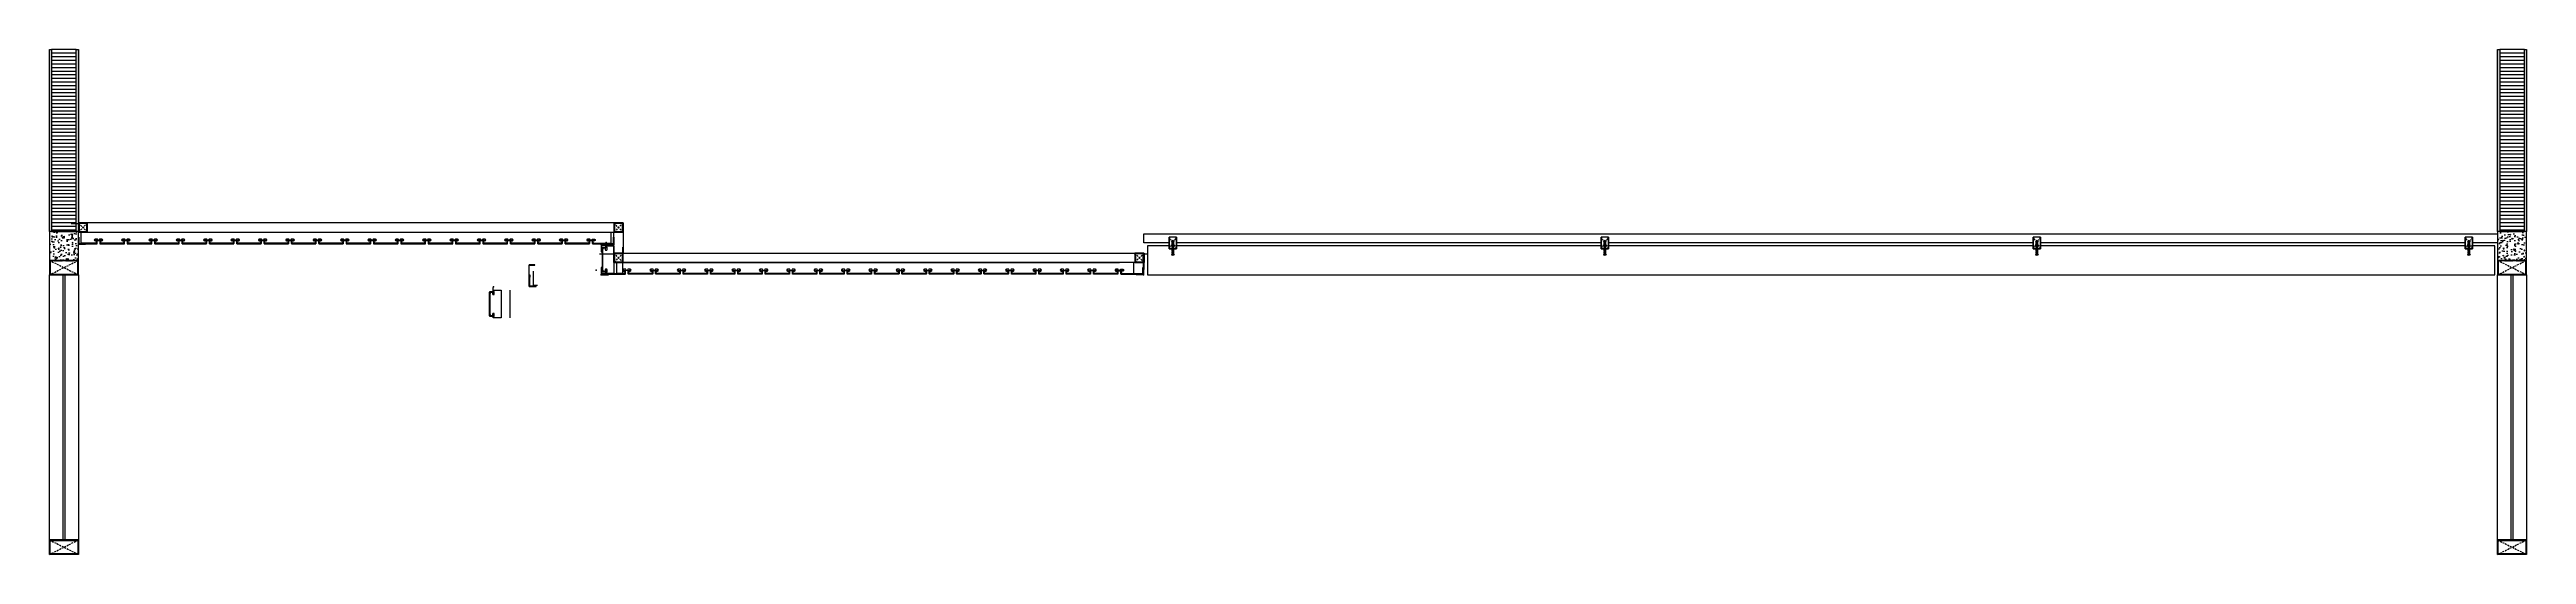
# Model space of a CAD drawing. Header units: millimetres. Extents: x -244126 to 368105, y -173968 to 259060.
# Drawn here: x -63509 to -54909, y 1850 to 3600 of the extents above; entities that cross this region are included whole.
import ezdxf

# ---------------------------------------------------------------- set-up
doc = ezdxf.new("R2010")
doc.units = ezdxf.units.MM
doc.header["$MEASUREMENT"] = 0
doc.linetypes.add('HIDDEN', pattern=[9.525, 6.35, -3.175])
for name, color, linetype in [('000 - H A T C H', 8, 'Continuous'), ('000 - H I D D E N', 7, 'Continuous'), ('000 - L I N E 0.1', 1, 'Continuous'), ('000 - SYMBOL CON', 1, 'Continuous'), ('000 - WIPEOUT', 250, 'Continuous'), ('001 - ASCESSORIES', 1, 'Continuous'), ('002 - STRUCTURAL STEEL', 4, 'Continuous'), ('004 - CONCRETE', 5, 'Continuous'), ('004 - WALL', 3, 'Continuous'), ('A04_TUBE SERIES', 7, 'Continuous'), ('A11_ALU.SOLID SHEET', 7, 'Continuous')]:
    doc.layers.add(name, color=color, linetype=linetype)
doc.styles.add('Cetury Gothic', font='GOTHIC.TTF')
pattern_1 = [(37.5, (63624.208, -2011.567), (-0.06299336, 1.92682377), [0, -1.52, 0, -1.7, 0, -1.625]), (7.5, (63624.208, -2011.567), (1.76977671, 2.82214607), [0, -0.82, 0, -1.37, 0, -0.525]), (327.5, (63622.978, -2011.567), (3.11414186, 0.005659054), [0, -0.5, 0, -1.8, 0, -2.35]), (317.5, (63622.978, -2011.567), (3.0061266, 0.87767556), [0, -0.25, 0, -1.18, 0, -1.35])]

# ---------------------------------------------------------------- blocks, each defined once
blk = doc.blocks.new('*U584')
at = {"layer": 'A11_ALU.SOLID SHEET', "color": 0, "linetype": 'Continuous'}
blk.add_line((58, -13.2), (58, -13.8), dxfattribs=at)
at = {"layer": 'A11_ALU.SOLID SHEET', "color": 0}
blk.add_lwpolyline([(58, -13.2), (-5.5, -13.2, -0.414214), (-6.4, -12.3), (-6.4, -3.6, -0.414214), (-5.4, -2.6), (-4.7, -2.6, 1), (-4.7, -1.2), (-22, -1.2), (-22, -1.7), (-4.7, -1.7, -1), (-4.7, -2), (-5.4, -2, 0.414214), (-7, -3.6), (-7, -12.3, 0.414214), (-5.5, -13.8), (58, -13.8)], format="xyb", dxfattribs=at)
for p in [(-24, 0), (71, 0)]:
    blk.add_point(p, dxfattribs=at)
blk = doc.blocks.new('*U643')
at = {"layer": '001 - ASCESSORIES', "color": 0}
for p, q in [((95, 0), (190, 0)), ((190, 0), (285, 0)), ((285, 0), (380, 0)), ((380, 0), (475, 0)), ((475, 0), (570, 0)), ((570, 0), (665, 0)), ((665, 0), (760, 0)), ((760, 0), (855, 0)), ((855, 0), (950, 0)), ((950, 0), (1045, 0)), ((1045, 0), (1140, 0)), ((1140, 0), (1235, 0)), ((1235, 0), (1330, 0)), ((1330, 0), (1425, 0)), ((1425, 0), (1520, 0)), ((1520, 0), (1615, 0)), ((1615, 0), (1710, 0)), ((1710, 0), (1805, 0))]:
    blk.add_line(p, q, dxfattribs=at)
for points in [[(95, -28.2), (92.5, -28.2), (91, -24), (83, -24, 1), (83, -30), (87, -30, -0.414214), (89, -32), (89, -32), (89, -32, -0.414214), (83, -38), (35, -38), (35, 0), (95, 0)], [(1805, -28.2), (1807.5, -28.2), (1809, -24), (1817, -24, -1), (1817, -30), (1813, -30, 0.414214), (1811, -32), (1811, -32), (1811, -32, 0.414214), (1817, -38), (1874.5, -38), (1874.5, 0), (1805, 0)], [(190, -28.2), (187.5, -28.2), (186, -24), (178, -24, 1), (178, -30), (182, -30, -0.414214), (184, -32), (184, -32), (184, -32, -0.414214), (178, -38), (107, -38, -0.414214), (101, -32), (101, -32), (101, -32, -0.414214), (103, -30), (107, -30, 1), (107, -24), (99, -24), (97.5, -28.2), (95, -28.2)], [(285, -28.2), (282.5, -28.2), (281, -24), (273, -24, 1), (273, -30), (277, -30, -0.414214), (279, -32), (279, -32), (279, -32, -0.414214), (273, -38), (202, -38, -0.414214), (196, -32), (196, -32), (196, -32, -0.414214), (198, -30), (202, -30, 1), (202, -24), (194, -24), (192.5, -28.2), (190, -28.2)], [(380, -28.2), (377.5, -28.2), (376, -24), (368, -24, 1), (368, -30), (372, -30, -0.414214), (374, -32), (374, -32), (374, -32, -0.414214), (368, -38), (297, -38, -0.414214), (291, -32), (291, -32), (291, -32, -0.414214), (293, -30), (297, -30, 1), (297, -24), (289, -24), (287.5, -28.2), (285, -28.2)], [(475, -28.2), (472.5, -28.2), (471, -24), (463, -24, 1), (463, -30), (467, -30, -0.414214), (469, -32), (469, -32), (469, -32, -0.414214), (463, -38), (392, -38, -0.414214), (386, -32), (386, -32), (386, -32, -0.414214), (388, -30), (392, -30, 1), (392, -24), (384, -24), (382.5, -28.2), (380, -28.2)], [(570, -28.2), (567.5, -28.2), (566, -24), (558, -24, 1), (558, -30), (562, -30, -0.414214), (564, -32), (564, -32), (564, -32, -0.414214), (558, -38), (487, -38, -0.414214), (481, -32), (481, -32), (481, -32, -0.414214), (483, -30), (487, -30, 1), (487, -24), (479, -24), (477.5, -28.2), (475, -28.2)], [(665, -28.2), (662.5, -28.2), (661, -24), (653, -24, 1), (653, -30), (657, -30, -0.414214), (659, -32), (659, -32), (659, -32, -0.414214), (653, -38), (582, -38, -0.414214), (576, -32), (576, -32), (576, -32, -0.414214), (578, -30), (582, -30, 1), (582, -24), (574, -24), (572.5, -28.2), (570, -28.2)], [(760, -28.2), (757.5, -28.2), (756, -24), (748, -24, 1), (748, -30), (752, -30, -0.414214), (754, -32), (754, -32), (754, -32, -0.414214), (748, -38), (677, -38, -0.414214), (671, -32), (671, -32), (671, -32, -0.414214), (673, -30), (677, -30, 1), (677, -24), (669, -24), (667.5, -28.2), (665, -28.2)], [(855, -28.2), (852.5, -28.2), (851, -24), (843, -24, 1), (843, -30), (847, -30, -0.414214), (849, -32), (849, -32), (849, -32, -0.414214), (843, -38), (772, -38, -0.414214), (766, -32), (766, -32), (766, -32, -0.414214), (768, -30), (772, -30, 1), (772, -24), (764, -24), (762.5, -28.2), (760, -28.2)], [(950, -28.2), (947.5, -28.2), (946, -24), (938, -24, 1), (938, -30), (942, -30, -0.414214), (944, -32), (944, -32), (944, -32, -0.414214), (938, -38), (867, -38, -0.414214), (861, -32), (861, -32), (861, -32, -0.414214), (863, -30), (867, -30, 1), (867, -24), (859, -24), (857.5, -28.2), (855, -28.2)], [(1045, -28.2), (1042.5, -28.2), (1041, -24), (1033, -24, 1), (1033, -30), (1037, -30, -0.414214), (1039, -32), (1039, -32), (1039, -32, -0.414214), (1033, -38), (962, -38, -0.414214), (956, -32), (956, -32), (956, -32, -0.414214), (958, -30), (962, -30, 1), (962, -24), (954, -24), (952.5, -28.2), (950, -28.2)], [(1140, -28.2), (1137.5, -28.2), (1136, -24), (1128, -24, 1), (1128, -30), (1132, -30, -0.414214), (1134, -32), (1134, -32), (1134, -32, -0.414214), (1128, -38), (1057, -38, -0.414214), (1051, -32), (1051, -32), (1051, -32, -0.414214), (1053, -30), (1057, -30, 1), (1057, -24), (1049, -24), (1047.5, -28.2), (1045, -28.2)], [(1235, -28.2), (1232.5, -28.2), (1231, -24), (1223, -24, 1), (1223, -30), (1227, -30, -0.414214), (1229, -32), (1229, -32), (1229, -32, -0.414214), (1223, -38), (1152, -38, -0.414214), (1146, -32), (1146, -32), (1146, -32, -0.414214), (1148, -30), (1152, -30, 1), (1152, -24), (1144, -24), (1142.5, -28.2), (1140, -28.2)], [(1330, -28.2), (1327.5, -28.2), (1326, -24), (1318, -24, 1), (1318, -30), (1322, -30, -0.414214), (1324, -32), (1324, -32), (1324, -32, -0.414214), (1318, -38), (1247, -38, -0.414214), (1241, -32), (1241, -32), (1241, -32, -0.414214), (1243, -30), (1247, -30, 1), (1247, -24), (1239, -24), (1237.5, -28.2), (1235, -28.2)], [(1425, -28.2), (1422.5, -28.2), (1421, -24), (1413, -24, 1), (1413, -30), (1417, -30, -0.414214), (1419, -32), (1419, -32), (1419, -32, -0.414214), (1413, -38), (1342, -38, -0.414214), (1336, -32), (1336, -32), (1336, -32, -0.414214), (1338, -30), (1342, -30, 1), (1342, -24), (1334, -24), (1332.5, -28.2), (1330, -28.2)], [(1520, -28.2), (1517.5, -28.2), (1516, -24), (1508, -24, 1), (1508, -30), (1512, -30, -0.414214), (1514, -32), (1514, -32), (1514, -32, -0.414214), (1508, -38), (1437, -38, -0.414214), (1431, -32), (1431, -32), (1431, -32, -0.414214), (1433, -30), (1437, -30, 1), (1437, -24), (1429, -24), (1427.5, -28.2), (1425, -28.2)], [(1615, -28.2), (1612.5, -28.2), (1611, -24), (1603, -24, 1), (1603, -30), (1607, -30, -0.414214), (1609, -32), (1609, -32), (1609, -32, -0.414214), (1603, -38), (1532, -38, -0.414214), (1526, -32), (1526, -32), (1526, -32, -0.414214), (1528, -30), (1532, -30, 1), (1532, -24), (1524, -24), (1522.5, -28.2), (1520, -28.2)], [(1710, -28.2), (1707.5, -28.2), (1706, -24), (1698, -24, 1), (1698, -30), (1702, -30, -0.414214), (1704, -32), (1704, -32), (1704, -32, -0.414214), (1698, -38), (1627, -38, -0.414214), (1621, -32), (1621, -32), (1621, -32, -0.414214), (1623, -30), (1627, -30, 1), (1627, -24), (1619, -24), (1617.5, -28.2), (1615, -28.2)], [(1805, -28.2), (1802.5, -28.2), (1801, -24), (1793, -24, 1), (1793, -30), (1797, -30, -0.414214), (1799, -32), (1799, -32), (1799, -32, -0.414214), (1793, -38), (1722, -38, -0.414214), (1716, -32), (1716, -32), (1716, -32, -0.414214), (1718, -30), (1722, -30, 1), (1722, -24), (1714, -24), (1712.5, -28.2), (1710, -28.2)]]:
    blk.add_lwpolyline(points, format="xyb", dxfattribs=at)
at = {"layer": 'Defpoints', "color": 250}
blk.add_line((0, 30), (1900, 30), dxfattribs=at)
blk = doc.blocks.new('*U582')
at = {"layer": 'A11_ALU.SOLID SHEET', "color": 0}
blk.add_lwpolyline([(76.5, -13.8, 0.414214), (78, -12.3), (78, -3.2, 0.414214), (76.5, -1.7), (74.5, -1.7), (74.5, -2.3), (76.5, -2.3, -0.414214), (77.5, -3.2), (77.5, -12.3, -0.414214), (76.5, -13.2), (-5.5, -13.2, -0.414214), (-6.4, -12.3), (-6.4, -3.6, -0.414214), (-5.4, -2.6), (-4.7, -2.6, 1), (-4.7, -1.2), (-22, -1.2), (-22, -1.7), (-4.7, -1.7, -1), (-4.7, -2), (-5.4, -2, 0.414214), (-7, -3.6), (-7, -12.3, 0.414214), (-5.5, -13.8), (76.5, -13.8, 0.414214)], format="xyb", close=True, dxfattribs=at)
for p in [(-24, 0), (71, 0)]:
    blk.add_point(p, dxfattribs=at)
blk = doc.blocks.new('*U598')
at = {"linetype": 'Continuous'}
for p in [(0, 0), (95, 0), (190, 0), (285, 0), (380, 0), (475, 0), (570, 0), (665, 0), (760, 0), (855, 0), (950, 0), (1045, 0), (1140, 0), (1235, 0), (1330, 0), (1425, 0), (1520, 0), (1615, 0)]:
    blk.add_point(p, dxfattribs=at)
at = {"layer": 'A11_ALU.SOLID SHEET', "color": 0}
for p in [(0, 0), (95, 0), (190, 0), (285, 0), (380, 0), (475, 0), (570, 0), (665, 0), (760, 0), (855, 0), (950, 0), (1045, 0), (1140, 0), (1235, 0), (1330, 0), (1425, 0), (1520, 0), (1615, 0)]:
    blk.add_blockref('*U582', p, dxfattribs=at)
blk = doc.blocks.new('*U644')
at = {"layer": '001 - ASCESSORIES', "color": 0}
for p, q in [((95, 0), (190, 0)), ((190, 0), (285, 0)), ((285, 0), (380, 0)), ((380, 0), (475, 0)), ((475, 0), (570, 0)), ((570, 0), (665, 0)), ((665, 0), (760, 0)), ((760, 0), (855, 0)), ((855, 0), (950, 0)), ((950, 0), (1045, 0)), ((1045, 0), (1140, 0)), ((1140, 0), (1235, 0)), ((1235, 0), (1330, 0)), ((1330, 0), (1425, 0)), ((1425, 0), (1520, 0)), ((1520, 0), (1615, 0)), ((1615, 0), (1710, 0)), ((1710, 0), (1805, 0))]:
    blk.add_line(p, q, dxfattribs=at)
for points in [[(95, -28.2), (92.5, -28.2), (91, -24), (83, -24, 1), (83, -30), (87, -30, -0.414214), (89, -32), (89, -32), (89, -32, -0.414214), (83, -38), (60.1, -38), (60.1, 0), (95, 0)], [(1805, -28.2), (1807.5, -28.2), (1809, -24), (1817, -24, -1), (1817, -30), (1813, -30, 0.414214), (1811, -32), (1811, -32), (1811, -32, 0.414214), (1817, -38), (1855.6, -38), (1855.6, 0), (1805, 0)], [(190, -28.2), (187.5, -28.2), (186, -24), (178, -24, 1), (178, -30), (182, -30, -0.414214), (184, -32), (184, -32), (184, -32, -0.414214), (178, -38), (107, -38, -0.414214), (101, -32), (101, -32), (101, -32, -0.414214), (103, -30), (107, -30, 1), (107, -24), (99, -24), (97.5, -28.2), (95, -28.2)], [(285, -28.2), (282.5, -28.2), (281, -24), (273, -24, 1), (273, -30), (277, -30, -0.414214), (279, -32), (279, -32), (279, -32, -0.414214), (273, -38), (202, -38, -0.414214), (196, -32), (196, -32), (196, -32, -0.414214), (198, -30), (202, -30, 1), (202, -24), (194, -24), (192.5, -28.2), (190, -28.2)], [(380, -28.2), (377.5, -28.2), (376, -24), (368, -24, 1), (368, -30), (372, -30, -0.414214), (374, -32), (374, -32), (374, -32, -0.414214), (368, -38), (297, -38, -0.414214), (291, -32), (291, -32), (291, -32, -0.414214), (293, -30), (297, -30, 1), (297, -24), (289, -24), (287.5, -28.2), (285, -28.2)], [(475, -28.2), (472.5, -28.2), (471, -24), (463, -24, 1), (463, -30), (467, -30, -0.414214), (469, -32), (469, -32), (469, -32, -0.414214), (463, -38), (392, -38, -0.414214), (386, -32), (386, -32), (386, -32, -0.414214), (388, -30), (392, -30, 1), (392, -24), (384, -24), (382.5, -28.2), (380, -28.2)], [(570, -28.2), (567.5, -28.2), (566, -24), (558, -24, 1), (558, -30), (562, -30, -0.414214), (564, -32), (564, -32), (564, -32, -0.414214), (558, -38), (487, -38, -0.414214), (481, -32), (481, -32), (481, -32, -0.414214), (483, -30), (487, -30, 1), (487, -24), (479, -24), (477.5, -28.2), (475, -28.2)], [(665, -28.2), (662.5, -28.2), (661, -24), (653, -24, 1), (653, -30), (657, -30, -0.414214), (659, -32), (659, -32), (659, -32, -0.414214), (653, -38), (582, -38, -0.414214), (576, -32), (576, -32), (576, -32, -0.414214), (578, -30), (582, -30, 1), (582, -24), (574, -24), (572.5, -28.2), (570, -28.2)], [(760, -28.2), (757.5, -28.2), (756, -24), (748, -24, 1), (748, -30), (752, -30, -0.414214), (754, -32), (754, -32), (754, -32, -0.414214), (748, -38), (677, -38, -0.414214), (671, -32), (671, -32), (671, -32, -0.414214), (673, -30), (677, -30, 1), (677, -24), (669, -24), (667.5, -28.2), (665, -28.2)], [(855, -28.2), (852.5, -28.2), (851, -24), (843, -24, 1), (843, -30), (847, -30, -0.414214), (849, -32), (849, -32), (849, -32, -0.414214), (843, -38), (772, -38, -0.414214), (766, -32), (766, -32), (766, -32, -0.414214), (768, -30), (772, -30, 1), (772, -24), (764, -24), (762.5, -28.2), (760, -28.2)], [(950, -28.2), (947.5, -28.2), (946, -24), (938, -24, 1), (938, -30), (942, -30, -0.414214), (944, -32), (944, -32), (944, -32, -0.414214), (938, -38), (867, -38, -0.414214), (861, -32), (861, -32), (861, -32, -0.414214), (863, -30), (867, -30, 1), (867, -24), (859, -24), (857.5, -28.2), (855, -28.2)], [(1045, -28.2), (1042.5, -28.2), (1041, -24), (1033, -24, 1), (1033, -30), (1037, -30, -0.414214), (1039, -32), (1039, -32), (1039, -32, -0.414214), (1033, -38), (962, -38, -0.414214), (956, -32), (956, -32), (956, -32, -0.414214), (958, -30), (962, -30, 1), (962, -24), (954, -24), (952.5, -28.2), (950, -28.2)], [(1140, -28.2), (1137.5, -28.2), (1136, -24), (1128, -24, 1), (1128, -30), (1132, -30, -0.414214), (1134, -32), (1134, -32), (1134, -32, -0.414214), (1128, -38), (1057, -38, -0.414214), (1051, -32), (1051, -32), (1051, -32, -0.414214), (1053, -30), (1057, -30, 1), (1057, -24), (1049, -24), (1047.5, -28.2), (1045, -28.2)], [(1235, -28.2), (1232.5, -28.2), (1231, -24), (1223, -24, 1), (1223, -30), (1227, -30, -0.414214), (1229, -32), (1229, -32), (1229, -32, -0.414214), (1223, -38), (1152, -38, -0.414214), (1146, -32), (1146, -32), (1146, -32, -0.414214), (1148, -30), (1152, -30, 1), (1152, -24), (1144, -24), (1142.5, -28.2), (1140, -28.2)], [(1330, -28.2), (1327.5, -28.2), (1326, -24), (1318, -24, 1), (1318, -30), (1322, -30, -0.414214), (1324, -32), (1324, -32), (1324, -32, -0.414214), (1318, -38), (1247, -38, -0.414214), (1241, -32), (1241, -32), (1241, -32, -0.414214), (1243, -30), (1247, -30, 1), (1247, -24), (1239, -24), (1237.5, -28.2), (1235, -28.2)], [(1425, -28.2), (1422.5, -28.2), (1421, -24), (1413, -24, 1), (1413, -30), (1417, -30, -0.414214), (1419, -32), (1419, -32), (1419, -32, -0.414214), (1413, -38), (1342, -38, -0.414214), (1336, -32), (1336, -32), (1336, -32, -0.414214), (1338, -30), (1342, -30, 1), (1342, -24), (1334, -24), (1332.5, -28.2), (1330, -28.2)], [(1520, -28.2), (1517.5, -28.2), (1516, -24), (1508, -24, 1), (1508, -30), (1512, -30, -0.414214), (1514, -32), (1514, -32), (1514, -32, -0.414214), (1508, -38), (1437, -38, -0.414214), (1431, -32), (1431, -32), (1431, -32, -0.414214), (1433, -30), (1437, -30, 1), (1437, -24), (1429, -24), (1427.5, -28.2), (1425, -28.2)], [(1615, -28.2), (1612.5, -28.2), (1611, -24), (1603, -24, 1), (1603, -30), (1607, -30, -0.414214), (1609, -32), (1609, -32), (1609, -32, -0.414214), (1603, -38), (1532, -38, -0.414214), (1526, -32), (1526, -32), (1526, -32, -0.414214), (1528, -30), (1532, -30, 1), (1532, -24), (1524, -24), (1522.5, -28.2), (1520, -28.2)], [(1710, -28.2), (1707.5, -28.2), (1706, -24), (1698, -24, 1), (1698, -30), (1702, -30, -0.414214), (1704, -32), (1704, -32), (1704, -32, -0.414214), (1698, -38), (1627, -38, -0.414214), (1621, -32), (1621, -32), (1621, -32, -0.414214), (1623, -30), (1627, -30, 1), (1627, -24), (1619, -24), (1617.5, -28.2), (1615, -28.2)], [(1805, -28.2), (1802.5, -28.2), (1801, -24), (1793, -24, 1), (1793, -30), (1797, -30, -0.414214), (1799, -32), (1799, -32), (1799, -32, -0.414214), (1793, -38), (1722, -38, -0.414214), (1716, -32), (1716, -32), (1716, -32, -0.414214), (1718, -30), (1722, -30, 1), (1722, -24), (1714, -24), (1712.5, -28.2), (1710, -28.2)]]:
    blk.add_lwpolyline(points, format="xyb", dxfattribs=at)
at = {"layer": 'Defpoints', "color": 250}
blk.add_line((0, 30), (1900, 30), dxfattribs=at)
blk = doc.blocks.new('*U585')
at = {"layer": 'A11_ALU.SOLID SHEET', "color": 0}
blk.add_lwpolyline([(76.5, -13.8, 0.414214), (78, -12.3), (78, -3.2, 0.414214), (76.5, -1.7), (74.5, -1.7), (74.5, -2.3), (76.5, -2.3, -0.414214), (77.5, -3.2), (77.5, -12.3, -0.414214), (76.5, -13.2), (-5.5, -13.2, -0.414214), (-6.4, -12.3), (-6.4, -3.6, -0.414214), (-5.4, -2.6), (-4.7, -2.6, 1), (-4.7, -1.2), (-22, -1.2), (-22, -1.7), (-4.7, -1.7, -1), (-4.7, -2), (-5.4, -2, 0.414214), (-7, -3.6), (-7, -12.3, 0.414214), (-5.5, -13.8), (76.5, -13.8, 0.414214)], format="xyb", close=True, dxfattribs=at)
for p in [(-24, 0), (71, 0)]:
    blk.add_point(p, dxfattribs=at)
blk = doc.blocks.new('*U536')
at = {"color": 0}
blk.add_wipeout([(-16, 136.7), (16, 136.7), (16, 0), (-16, 0)], dxfattribs=at).dxf.layer = '000 - WIPEOUT'
at = {"layer": '002 - STRUCTURAL STEEL', "color": 0, "linetype": 'ByBlock'}
blk.add_lwpolyline([(-16, 136.7), (16, 136.7), (16, 0), (-16, 0)], close=True, dxfattribs=at)
blk = doc.blocks.new('*U539')
at = {"layer": '000 - H A T C H'}
h = blk.add_hatch(dxfattribs=at)
h.set_pattern_fill('ANSI32', color=256, scale=0.1)
h.set_pattern_definition([(45, (0, 0), (-0.67352, 0.67352), []), (45, (0.449, 0), (-0.67352, 0.67352), [])])
edge = h.paths.add_edge_path()
edge.add_line((0, 1.5), (0, 25))
edge.add_line((0, 25), (-2, 25))
edge.add_line((-2, 25), (-2, 2))
edge.add_line((-2, 2), (-25, 2))
edge.add_line((-25, 2), (-25, 0))
edge.add_line((-25, 0), (-1.5, 0))
edge.add_arc((-1.5, 1.5), 1.5, 270, 360)
blk.add_point((0, 0))
at = {"layer": '001 - ASCESSORIES', "color": 0, "linetype": 'ByBlock'}
for points in [[(-2, 25), (-2, 2), (-25, 2), (-25, 0), (-1.5, 0)], [(0, 1.5), (0, 25), (-2, 25)]]:
    blk.add_lwpolyline(points, dxfattribs=at)
blk.add_lwpolyline([(-1.5, 0, 0.414214), (0, 1.5)], format="xyb", dxfattribs=at)
blk = doc.blocks.new('*U586')
at = {"layer": 'A11_ALU.SOLID SHEET', "color": 0}
blk.add_lwpolyline([(76.5, -13.8, 0.414214), (78, -12.3), (78, -3.2, 0.414214), (76.5, -1.7), (74.5, -1.7), (74.5, -2.3), (76.5, -2.3, -0.414214), (77.5, -3.2), (77.5, -12.3, -0.414214), (76.5, -13.2), (-5.5, -13.2, -0.414214), (-6.4, -12.3), (-6.4, -3.6, -0.414214), (-5.4, -2.6), (-4.7, -2.6, 1), (-4.7, -1.2), (-15, -1.2), (-15, -1.7), (-4.7, -1.7, -1), (-4.7, -2), (-5.4, -2, 0.414214), (-7, -3.6), (-7, -12.3, 0.414214), (-5.5, -13.8), (76.5, -13.8, 0.414214)], format="xyb", close=True, dxfattribs=at)
for p in [(-24, 0), (71, 0)]:
    blk.add_point(p, dxfattribs=at)
blk = doc.blocks.new('A$Cc73db3a7')
at = {"layer": '001 - ASCESSORIES', "color": 0}
blk.add_lwpolyline([(-28.2, -95), (-28.2, -92.5), (-24, -91), (-24, -83, 1), (-30, -83), (-30, -87, -0.414214), (-32, -89), (-32, -89), (-32, -89, -0.414214), (-38, -83), (-38, -12, -0.414214), (-32, -6), (-32, -6), (-32, -6, -0.414214), (-30, -8), (-30, -12, 1), (-24, -12), (-24, -4), (-28.2, -2.5), (-28.2, 0), (0, 0), (0, -95), (-28.2, -95)], format="xyb", dxfattribs=at)
blk = doc.blocks.new('WA-7')
at = {"color": 7, "elevation": 0.0072}
blk.add_lwpolyline([(4.5842, 8.9129, -0.414214), (4.5844, 8.9131), (4.6033, 8.9131), (4.6033, 8.914), (4.5844, 8.914, 0.414214), (4.5833, 8.9129), (4.5833, 8.84, 0.414214), (4.5844, 8.8389), (4.6072, 8.8389, 1), (4.6072, 8.8412), (4.6003, 8.8412), (4.6003, 8.8403), (4.6062, 8.8403), (4.6072, 8.8403, -1), (4.6072, 8.8398), (4.5844, 8.8398, -0.414214), (4.5842, 8.84), (4.5842, 8.9074)], format="xyb", close=True, dxfattribs=at)
at = {"layer": '000 - L I N E 0.1', "color": 84, "linetype": 'Continuous', "elevation": 0.0072}
blk.add_lwpolyline([(4.5852, 8.8718), (4.5852, 8.8791, 1), (4.5847, 8.8791), (4.5847, 8.8405, 0.414214), (4.5849, 8.8403), (4.6062, 8.8403), (4.6062, 8.8398), (4.5849, 8.8398, -0.414214), (4.5842, 8.8405), (4.5842, 8.8791, -1), (4.5857, 8.8791), (4.5857, 8.8718)], format="xyb", close=True, dxfattribs=at)
at = {"layer": 'Defpoints', "color": 2, "insert": (4.5873, 8.8424), "char_height": 0.001, "width": 0.059684, "attachment_point": 2, "style": 'Cetury Gothic'}
blk.add_mtext('{\\C150;WA-7}', dxfattribs=at)
blk = doc.blocks.new('*U599')
at = {"linetype": 'Continuous'}
for p in [(0, 0), (95, 0), (190, 0), (285, 0), (380, 0), (475, 0), (570, 0), (665, 0), (760, 0), (855, 0), (950, 0), (1045, 0), (1140, 0), (1235, 0), (1330, 0), (1425, 0), (1520, 0), (1615, 0)]:
    blk.add_point(p, dxfattribs=at)
at = {"layer": 'A11_ALU.SOLID SHEET', "color": 0}
for p in [(0, 0), (95, 0), (190, 0), (285, 0), (380, 0), (475, 0), (570, 0), (665, 0), (760, 0), (855, 0), (950, 0), (1045, 0), (1140, 0), (1235, 0), (1330, 0), (1425, 0), (1520, 0), (1615, 0)]:
    blk.add_blockref('*U582', p, dxfattribs=at)
blk = doc.blocks.new('*U587')
at = {"layer": 'A11_ALU.SOLID SHEET', "color": 0}
blk.add_line((-2.6, -13.2), (-2.6, -13.8), dxfattribs=at)
blk.add_lwpolyline([(-2.6, -13.8), (76.5, -13.8, 0.414214), (78, -12.3), (78, -3.2, 0.414214), (76.5, -1.7), (74.5, -1.7), (74.5, -2.3), (76.5, -2.3, -0.414214), (77.5, -3.2), (77.5, -12.3, -0.414214), (76.5, -13.2), (-2.6, -13.2)], format="xyb", dxfattribs=at)
for p in [(-24, 0), (71, 0)]:
    blk.add_point(p, dxfattribs=at)
blk = doc.blocks.new('*U617')
at = {"layer": 'A11_ALU.SOLID SHEET', "color": 0, "linetype": 'Continuous'}
blk.add_line((70.1, -13.2), (70.1, -13.8), dxfattribs=at)
at = {"layer": 'A11_ALU.SOLID SHEET', "color": 0}
blk.add_lwpolyline([(70.1, -13.2), (-5.5, -13.2, -0.414214), (-6.4, -12.3), (-6.4, -3.6, -0.414214), (-5.4, -2.6), (-4.7, -2.6, 1), (-4.7, -1.2), (-22, -1.2), (-22, -1.7), (-4.7, -1.7, -1), (-4.7, -2), (-5.4, -2, 0.414214), (-7, -3.6), (-7, -12.3, 0.414214), (-5.5, -13.8), (70.1, -13.8)], format="xyb", dxfattribs=at)
for p in [(-24, 0), (71, 0)]:
    blk.add_point(p, dxfattribs=at)
blk = doc.blocks.new('*U579')
at = {"color": 0}
blk.add_wipeout([(-16, 1891.5), (16, 1891.5), (16, 0), (-16, 0)], dxfattribs=at).dxf.layer = '000 - WIPEOUT'
at = {"layer": '002 - STRUCTURAL STEEL', "color": 0, "linetype": 'ByBlock'}
blk.add_lwpolyline([(-16, 1891.5), (16, 1891.5), (16, 0), (-16, 0)], close=True, dxfattribs=at)
blk = doc.blocks.new('*U588')
at = {"layer": 'A11_ALU.SOLID SHEET', "color": 0}
blk.add_line((18, -13.2), (18, -13.8), dxfattribs=at)
blk.add_lwpolyline([(18, -13.8), (76.5, -13.8, 0.414214), (78, -12.3), (78, -3.2, 0.414214), (76.5, -1.7), (74.5, -1.7), (74.5, -2.3), (76.5, -2.3, -0.414214), (77.5, -3.2), (77.5, -12.3, -0.414214), (76.5, -13.2), (18, -13.2)], format="xyb", dxfattribs=at)
for p in [(-24, 0), (71, 0)]:
    blk.add_point(p, dxfattribs=at)
blk = doc.blocks.new('*U580')
at = {"color": 0}
blk.add_wipeout([(-16, 1808.5), (16, 1808.5), (16, 0), (-16, 0)], dxfattribs=at).dxf.layer = '000 - WIPEOUT'
at = {"layer": '002 - STRUCTURAL STEEL', "color": 0, "linetype": 'ByBlock'}
blk.add_lwpolyline([(-16, 1808.5), (16, 1808.5), (16, 0), (-16, 0)], close=True, dxfattribs=at)
blk = doc.blocks.new('*U592')
at = {"color": 250}
blk.add_wipeout([(32, 0), (32, 32), (0, 32), (0, 0)], dxfattribs=at).dxf.layer = '000 - WIPEOUT'
at = {"layer": '000 - H A T C H'}
h = blk.add_hatch(dxfattribs=at)
h.set_pattern_fill('ANSI32', color=256, scale=0.25)
h.set_pattern_definition([(45, (19.5, 19.5), (-1.6838, 1.6838), []), (45, (20.6225, 19.5), (-1.6838, 1.6838), [])])
edge = h.paths.add_edge_path()
edge.add_line((32, 3), (32, 29))
edge.add_arc((29, 29), 3, 0, 90)
edge.add_line((29, 32), (3, 32))
edge.add_arc((3, 29), 3, 90, 180)
edge.add_line((0, 29), (0, 3))
edge.add_arc((3, 3), 3, 180, 270)
edge.add_line((3, 0), (29, 0))
edge.add_arc((29, 3), 3, 270, 360)
edge = h.paths.add_edge_path(flags=16)
edge.add_line((29.7, 4.3), (29.7, 27.7))
edge.add_arc((27.7, 27.7), 2, 0, 90)
edge.add_line((27.7, 29.7), (4.3, 29.7))
edge.add_arc((4.3, 27.7), 2, 90, 180)
edge.add_line((2.3, 27.7), (2.3, 4.3))
edge.add_arc((4.3, 4.3), 2, 180, 270)
edge.add_line((4.3, 2.3), (27.7, 2.3))
edge.add_arc((27.7, 4.3), 2, 270, 360)
at = {"layer": '000 - H I D D E N', "color": 8, "linetype": 'HIDDEN'}
for p, q in [((32, 0), (0, 32)), ((32, 32), (0, 0))]:
    blk.add_line(p, q, dxfattribs=at)
at = {"layer": '002 - STRUCTURAL STEEL', "color": 0}
for points in [[(32, 3), (32, 29, 0.414214), (29, 32), (3, 32, 0.414214), (0, 29), (0, 3, 0.414214), (3, 0), (29, 0, 0.414214)], [(29.7, 4.3), (29.7, 27.7, 0.414214), (27.7, 29.7), (4.3, 29.7, 0.414214), (2.3, 27.7), (2.3, 4.3, 0.414214), (4.3, 2.3), (27.7, 2.3, 0.414214)]]:
    blk.add_lwpolyline(points, format="xyb", close=True, dxfattribs=at)
at = {"layer": 'Defpoints', "color": 250}
blk.add_lwpolyline([(32, 0), (32, 32), (0, 32), (0, 0)], close=True, dxfattribs=at)
blk = doc.blocks.new('*U595')
at = {"color": 0}
blk.add_wipeout([(-16, 4700), (16, 4700), (16, 0), (-16, 0)], dxfattribs=at).dxf.layer = '000 - WIPEOUT'
at = {"layer": '002 - STRUCTURAL STEEL', "color": 0, "linetype": 'ByBlock'}
blk.add_lwpolyline([(-16, 4700), (16, 4700), (16, 0), (-16, 0)], close=True, dxfattribs=at)
blk = doc.blocks.new('*U590')
at = {"layer": '000 - H A T C H'}
h = blk.add_hatch(dxfattribs=at)
h.set_pattern_fill('AR-SAND', color=8)
h.set_pattern_definition(pattern_1)
h.paths.add_polyline_path([(-43, 0), (-50, 0), (-50, 630.6), (-43, 630.6)])
h = blk.add_hatch(dxfattribs=at)
h.set_pattern_fill('ANSI31', color=8, scale=100, angle=135)
h.set_pattern_definition([(180, (63624.208, -2011.567), (-9e-16, -12.5), [])])
h.paths.add_polyline_path([(-43, 0), (43, 0), (43, 630.6), (-43, 630.6)])
h = blk.add_hatch(dxfattribs=at)
h.set_pattern_fill('AR-SAND', color=8)
h.set_pattern_definition(pattern_1)
h.paths.add_polyline_path([(50, 0), (43, 0), (43, 630.6), (50, 630.6)])
at = {"layer": '004 - WALL', "color": 3}
for points in [[(-43, 0), (-50, 0), (-50, 630.6), (-43, 630.6)], [(50, 0), (43, 0), (43, 630.6), (50, 630.6)]]:
    blk.add_lwpolyline(points, close=True, dxfattribs=at)
at = {"layer": '004 - WALL', "color": 2}
blk.add_lwpolyline([(-43, 0), (43, 0), (43, 630.6), (-43, 630.6)], close=True, dxfattribs=at)
blk = doc.blocks.new('*U618')
at = {"color": 250}
blk.add_wipeout([(50, 0), (50, 50), (-50, 50), (-50, 0)], dxfattribs=at).dxf.layer = '000 - WIPEOUT'
at = {"layer": '000 - H I D D E N', "color": 8, "linetype": 'HIDDEN'}
for p, q in [((50, 0), (-50, 50)), ((50, 50), (-50, 0))]:
    blk.add_line(p, q, dxfattribs=at)
at = {"layer": '002 - STRUCTURAL STEEL', "color": 0}
blk.add_lwpolyline([(50, 0), (50, 50), (-50, 50), (-50, 0)], close=True, dxfattribs=at)
blk.add_lwpolyline([(48, 3), (48, 47, 0.414214), (47, 48), (-47, 48, 0.414214), (-48, 47), (-48, 3, 0.414214), (-47, 2), (47, 2, 0.414214)], format="xyb", close=True, dxfattribs=at)
at = {"layer": 'Defpoints', "color": 250}
blk.add_lwpolyline([(50, 0), (50, 50), (-50, 50), (-50, 0)], close=True, dxfattribs=at)
at = {"color": 250}
blk.add_wipeout([(50, 0), (50, 50), (-50, 50), (-50, 0)], dxfattribs=at).dxf.layer = '000 - WIPEOUT'
at = {"layer": '000 - H A T C H'}
h = blk.add_hatch(dxfattribs=at)
h.set_pattern_fill('ANSI32', color=256, scale=0.25)
h.set_pattern_definition([(45, (7e-15, 37.5), (-1.6838, 1.6838), []), (45, (1.1225, 37.5), (-1.6838, 1.6838), [])])
h.paths.add_polyline_path([(50, 0), (50, 50), (-50, 50), (-50, 0)])
edge = h.paths.add_edge_path(flags=16)
edge.add_line((48, 3), (48, 47))
edge.add_arc((47, 47), 1, 360, 450)
edge.add_line((47, 48), (-47, 48))
edge.add_arc((-47, 47), 1, 90, 180)
edge.add_line((-48, 47), (-48, 3))
edge.add_arc((-47, 3), 1, 180, 270)
edge.add_line((-47, 2), (47, 2))
edge.add_arc((47, 3), 1, 270, 360)
at = {"layer": '000 - H I D D E N', "color": 8, "linetype": 'HIDDEN'}
for p, q in [((50, 0), (-50, 50)), ((50, 50), (-50, 0))]:
    blk.add_line(p, q, dxfattribs=at)
at = {"layer": '002 - STRUCTURAL STEEL', "color": 0}
blk.add_lwpolyline([(50, 0), (50, 50), (-50, 50), (-50, 0)], close=True, dxfattribs=at)
blk.add_lwpolyline([(48, 3), (48, 47, 0.414214), (47, 48), (-47, 48, 0.414214), (-48, 47), (-48, 3, 0.414214), (-47, 2), (47, 2, 0.414214)], format="xyb", close=True, dxfattribs=at)
at = {"layer": 'Defpoints', "color": 250}
blk.add_lwpolyline([(50, 0), (50, 50), (-50, 50), (-50, 0)], close=True, dxfattribs=at)
blk = doc.blocks.new('A$Cf988a564')
at = {"layer": '000 - H A T C H'}
h = blk.add_hatch(dxfattribs=at)
h.set_pattern_fill('AR-CONC', color=8, scale=5)
h.set_pattern_definition([(50, (54939.642, -2933.774), (35.863009, -3.137607), [3.75, -41.25]), (355, (54939.642, -2933.774), (-6.937567, 37.609607), [3, -33]), (100.451444, (54942.63, -2934.036), (28.925442, 34.472), [3.18701, -35.057106]), (46.1842, (54939.642, -2923.774), (53.362067, -8.275964), [5.625, -61.875]), (96.63564, (54944.09, -2924.464), (46.733097, 48.70593), [4.780517, -52.58569]), (351.18416, (54939.64, -2923.774), (46.7331, 48.70593), [4.5, -49.5]), (21, (54944.642, -2926.274), (29.845353, -20.130945), [3.75, -41.25]), (326, (54944.642, -2926.274), (12.165767, 36.257502), [3, -33]), (71.451445, (54947.13, -2927.95), (42.011119, 16.126558), [3.18701, -35.057106]), (37.5, (54939.642, -2933.774), (0.6079928, 16.6446927), [0, -32.6, 0, -33.5, 0, -33.125]), (7.5, (54939.642, -2933.774), (13.153477, 19.7205856), [0, -19.1, 0, -31.85, 0, -12.625]), (327.5, (54928.492, -2933.774), (26.6911218, -1.1277436), [0, -12.5, 0, -39, 0, -51.75]), (317.5, (54923.492, -2933.774), (29.159308, 5.005249), [0, -16.25, 0, -25.9, 0, -36.75])])
h.paths.add_polyline_path([(-50, -100), (50, -100), (50, 0), (-50, 0)])
at = {"layer": '004 - CONCRETE'}
blk.add_lwpolyline([(-50, -100), (50, -100), (50, 0), (-50, 0)], close=True, dxfattribs=at)
blk = doc.blocks.new('000 - ASSCESSORIES_FAMELINE_ALC-CARRIER_FOR_50x150mm._SIDE_VIEW')
blk.add_wipeout([(-20, -13), (20, -13), (20, 13), (-20, 13)]).dxf.layer = '000 - WIPEOUT'
at = {"layer": '000 - H A T C H'}
h = blk.add_hatch(dxfattribs=at)
h.set_pattern_fill('ANSI32', color=256, scale=0.1)
h.set_pattern_definition([(45, (-15462.6393, 6516.9696), (-0.67351921, 0.67351921), []), (45, (-15462.1903, 6516.9696), (-0.67351921, 0.67351921), [])])
edge = h.paths.add_edge_path()
edge.add_line((-20, 9), (-20, 12.3))
edge.add_arc((-19.3, 12.3), 0.7, 90, 180, ccw=False)
edge.add_line((-19.3, 13), (19.3, 13))
edge.add_arc((19.3, 12.3), 0.7, 0, 90, ccw=False)
edge.add_line((20, 12.3), (20, -12.3))
edge.add_arc((19.3, -12.3), 0.7, 270, 360, ccw=False)
edge.add_line((19.3, -13), (-19.3, -13))
edge.add_arc((-19.3, -12.3), 0.7, 180, 270, ccw=False)
edge.add_line((-20, -12.3), (-20, -9))
edge.add_line((-20, -9), (-19.3, -9))
edge.add_line((-19.3, -9), (-19.3, -12.1))
edge.add_arc((-19.1, -12.1), 0.2, 180, 270)
edge.add_line((-19.1, -12.3), (19.1, -12.3))
edge.add_arc((19.1, -12.1), 0.2, 270, 360)
edge.add_line((19.3, -12.1), (19.3, 12.1))
edge.add_arc((19.1, 12.1), 0.2, 0, 90)
edge.add_line((19.1, 12.3), (-19.1, 12.3))
edge.add_arc((-19.1, 12.1), 0.2, 90, 180)
edge.add_line((-19.3, 12.1), (-19.3, 9))
edge.add_line((-19.3, 9), (-20, 9))
at = {"layer": '000 - SYMBOL CON', "color": 8, "linetype": 'HIDDEN', "ltscale": 0.5}
for points in [[(-20, -13), (20, 13)], [(-20, 13), (20, -13)]]:
    blk.add_lwpolyline(points, dxfattribs=at)
at = {"layer": '001 - ASCESSORIES', "color": 0}
blk.add_lwpolyline([(-20, 9), (-20, 12.3, -0.414214), (-19.3, 13), (19.3, 13, -0.414214), (20, 12.3), (20, -12.3, -0.414214), (19.3, -13), (-19.3, -13, -0.414214), (-20, -12.3), (-20, -9), (-19.3, -9), (-19.3, -12.1, 0.414214), (-19.1, -12.3), (19.1, -12.3, 0.414214), (19.3, -12.1), (19.3, 12.1, 0.414214), (19.1, 12.3), (-19.1, 12.3, 0.414214), (-19.3, 12.1), (-19.3, 9)], format="xyb", close=True, dxfattribs=at)
at = {"layer": 'Defpoints', "color": 250}
blk.add_lwpolyline([(-20, -13), (20, -13), (20, 13), (-20, 13)], close=True, dxfattribs=at)
blk = doc.blocks.new('*U2902')
h = blk.add_hatch(color=250)
h.dxf.hatch_style = 1
edge = h.paths.add_edge_path()
edge.add_arc((0.0025, -0.0088), 0.000657, 218.65964, 268.8819, ccw=False)
edge.add_line((0.002, -0.0092), (0.002, -0.008))
edge.add_arc((0.0016, -0.007), 0.00105, 294.13412, 332.45872)
edge.add_arc((0.0025, -0.0068), 0.000657, 218.65964, 268.8819, ccw=False)
edge.add_line((0.002, -0.0072), (0.002, -0.006))
edge.add_arc((0.0016, -0.005), 0.00105, 294.13412, 332.45872)
edge.add_arc((0.0025, -0.0048), 0.000657, 218.65964, 268.8819, ccw=False)
edge.add_line((0.002, -0.0052), (0.002, -0.004))
edge.add_arc((0.0016, -0.003), 0.00105, 294.13412, 332.45872)
edge.add_arc((0.0025, -0.0028), 0.000657, 218.65964, 268.8819, ccw=False)
edge.add_line((0.002, -0.0032), (0.002, -0.002))
edge.add_arc((0.0016, -0.001), 0.00105, 294.13412, 332.45872)
edge.add_arc((0.0025, -0.0008), 0.000657, 225.60915, 268.8819, ccw=False)
edge.add_line((0.0021, -0.0013), (0.0025, 0))
edge.add_line((0.0025, 0), (0.0045, 0))
edge.add_line((0.0045, 0), (0.0045, 0.0005))
edge.add_arc((0, -0.0073), 0.00904, 60.13717, 86.01193)
edge.add_line((0.0006, 0.0017), (0.0006, 0.001))
edge.add_line((0.0006, 0.001), (-0.0006, 0.001))
edge.add_line((-0.0006, 0.001), (-0.0006, 0.0017))
edge.add_arc((0, -0.0073), 0.00904, 93.57959, 119.86283)
edge.add_line((-0.0045, 0.0005), (-0.0045, 0))
edge.add_line((-0.0045, 0), (-0.0025, 0))
edge.add_line((-0.0025, 0), (-0.002, -0.0018))
edge.add_line((-0.002, -0.0018), (-0.002, -0.0021))
edge.add_arc((-0.0029, -0.0017), 0.000966, 292.47759, 334.11526, ccw=False)
edge.add_arc((-0.0019, -0.002), 0.000847, 224.55603, 262.98551)
edge.add_line((-0.002, -0.0029), (-0.002, -0.0041))
edge.add_arc((-0.0029, -0.0037), 0.000966, 292.47759, 334.11526, ccw=False)
edge.add_arc((-0.0019, -0.004), 0.000847, 224.55603, 262.98551)
edge.add_line((-0.002, -0.0049), (-0.002, -0.0061))
edge.add_arc((-0.0029, -0.0057), 0.000966, 292.47759, 334.11526, ccw=False)
edge.add_arc((-0.0019, -0.006), 0.000847, 224.55603, 262.98551)
edge.add_line((-0.002, -0.0069), (-0.002, -0.0081))
edge.add_arc((-0.0029, -0.0077), 0.000966, 292.47759, 334.11526, ccw=False)
edge.add_arc((-0.0019, -0.008), 0.000847, 224.55603, 262.98551)
edge.add_line((-0.002, -0.0089), (-0.002, -0.0101))
edge.add_arc((-0.0029, -0.0097), 0.000966, 292.47759, 334.11526, ccw=False)
edge.add_arc((-0.0019, -0.01), 0.000847, 224.55603, 262.98551)
edge.add_line((-0.002, -0.0109), (-0.002, -0.0121))
edge.add_arc((-0.0029, -0.0117), 0.000966, 292.47759, 334.11526, ccw=False)
edge.add_arc((-0.0019, -0.012), 0.000847, 224.55603, 262.98551)
edge.add_line((-0.002, -0.0129), (-0.002, -0.0141))
edge.add_arc((-0.0029, -0.0137), 0.000966, 292.47759, 334.11526, ccw=False)
edge.add_arc((-0.0019, -0.014), 0.000847, 224.55603, 262.98551)
edge.add_line((-0.002, -0.0149), (-0.002, -0.0161))
edge.add_arc((-0.0029, -0.0157), 0.000966, 292.47759, 334.11526, ccw=False)
edge.add_arc((-0.0019, -0.016), 0.000847, 224.55603, 262.98551)
edge.add_line((-0.002, -0.0169), (-0.002, -0.0181))
edge.add_arc((-0.0029, -0.0177), 0.000966, 292.47759, 334.11526, ccw=False)
edge.add_arc((-0.0019, -0.018), 0.000847, 224.55603, 262.98551)
edge.add_line((-0.002, -0.0189), (-0.002, -0.0201))
edge.add_arc((-0.0029, -0.0197), 0.000966, 292.47759, 334.11526, ccw=False)
edge.add_arc((-0.0019, -0.02), 0.000847, 224.55603, 262.98551)
edge.add_line((-0.002, -0.0209), (-0.002, -0.0221))
edge.add_arc((-0.0029, -0.0217), 0.000966, 292.47759, 334.11526, ccw=False)
edge.add_arc((-0.0019, -0.022), 0.000847, 224.55603, 262.98551)
edge.add_line((-0.002, -0.0229), (-0.002, -0.0241))
edge.add_arc((-0.0029, -0.0237), 0.000966, 292.47759, 334.11526, ccw=False)
edge.add_arc((-0.0019, -0.024), 0.000847, 224.55603, 262.98551)
edge.add_line((-0.002, -0.0249), (-0.002, -0.0261))
edge.add_arc((-0.0029, -0.0257), 0.000966, 292.47759, 334.11526, ccw=False)
edge.add_arc((-0.0019, -0.026), 0.000847, 224.55603, 262.98551)
edge.add_line((-0.002, -0.0269), (-0.002, -0.0281))
edge.add_arc((-0.0029, -0.0277), 0.000966, 292.47759, 334.11526, ccw=False)
edge.add_arc((-0.0019, -0.028), 0.000847, 224.55603, 262.98551)
edge.add_line((-0.002, -0.0289), (-0.002, -0.0301))
edge.add_arc((-0.0029, -0.0297), 0.000966, 292.47759, 334.11526, ccw=False)
edge.add_arc((-0.0019, -0.03), 0.000847, 224.55603, 262.98551)
edge.add_line((-0.002, -0.0309), (-0.002, -0.0321))
edge.add_arc((-0.0029, -0.0317), 0.000966, 292.47759, 334.11526, ccw=False)
edge.add_arc((-0.0019, -0.032), 0.000847, 224.55603, 262.98551)
edge.add_line((-0.002, -0.0329), (-0.002, -0.0341))
edge.add_arc((-0.0029, -0.0337), 0.000966, 292.47759, 334.11526, ccw=False)
edge.add_arc((-0.0019, -0.034), 0.000847, 224.55603, 262.98551)
edge.add_line((-0.002, -0.0349), (-0.002, -0.0361))
edge.add_arc((-0.0029, -0.0357), 0.000966, 292.47759, 334.11526, ccw=False)
edge.add_arc((-0.0019, -0.036), 0.000847, 224.55603, 262.98551)
edge.add_line((-0.002, -0.0369), (-0.002, -0.0381))
edge.add_arc((-0.0029, -0.0377), 0.000966, 292.47759, 334.11526, ccw=False)
edge.add_arc((-0.0019, -0.038), 0.000847, 224.55603, 262.98551)
edge.add_line((-0.002, -0.0389), (-0.002, -0.0401))
edge.add_arc((-0.0029, -0.0397), 0.000966, 292.47759, 334.11526, ccw=False)
edge.add_arc((-0.0019, -0.04), 0.000847, 224.55603, 262.98551)
edge.add_line((-0.002, -0.0409), (-0.002, -0.0421))
edge.add_arc((-0.0029, -0.0417), 0.000966, 292.47759, 334.11526, ccw=False)
edge.add_arc((-0.0019, -0.042), 0.000847, 224.55603, 262.98551)
edge.add_line((-0.002, -0.0429), (-0.002, -0.0441))
edge.add_arc((-0.0029, -0.0437), 0.000966, 292.47759, 334.11526, ccw=False)
edge.add_arc((-0.0019, -0.044), 0.000847, 224.55603, 262.98551)
edge.add_line((-0.002, -0.0449), (-0.002, -0.0476))
edge.add_line((-0.002, -0.0476), (0, -0.05))
edge.add_line((0, -0.05), (0.002, -0.0476))
edge.add_line((0.002, -0.0476), (0.002, -0.044))
edge.add_arc((0.0016, -0.043), 0.00105, 294.13412, 332.45872)
edge.add_arc((0.0025, -0.0428), 0.000657, 218.65964, 268.8819, ccw=False)
edge.add_line((0.002, -0.0432), (0.002, -0.042))
edge.add_arc((0.0016, -0.041), 0.00105, 294.13412, 332.45872)
edge.add_arc((0.0025, -0.0408), 0.000657, 218.65964, 268.8819, ccw=False)
edge.add_line((0.002, -0.0412), (0.002, -0.04))
edge.add_arc((0.0016, -0.039), 0.00105, 294.13412, 332.45872)
edge.add_arc((0.0025, -0.0388), 0.000657, 218.65964, 268.8819, ccw=False)
edge.add_line((0.002, -0.0392), (0.002, -0.038))
edge.add_arc((0.0016, -0.037), 0.00105, 294.13412, 332.45872)
edge.add_arc((0.0025, -0.0368), 0.000657, 218.65964, 268.8819, ccw=False)
edge.add_line((0.002, -0.0372), (0.002, -0.036))
edge.add_arc((0.0016, -0.035), 0.00105, 294.13412, 332.45872)
edge.add_arc((0.0025, -0.0348), 0.000657, 218.65964, 268.8819, ccw=False)
edge.add_line((0.002, -0.0352), (0.002, -0.034))
edge.add_arc((0.0016, -0.033), 0.00105, 294.13412, 332.45872)
edge.add_arc((0.0025, -0.0328), 0.000657, 218.65964, 268.8819, ccw=False)
edge.add_line((0.002, -0.0332), (0.002, -0.032))
edge.add_arc((0.0016, -0.031), 0.00105, 294.13412, 332.45872)
edge.add_arc((0.0025, -0.0308), 0.000657, 218.65964, 268.8819, ccw=False)
edge.add_line((0.002, -0.0312), (0.002, -0.03))
edge.add_arc((0.0016, -0.029), 0.00105, 294.13412, 332.45872)
edge.add_arc((0.0025, -0.0288), 0.000657, 218.65964, 268.8819, ccw=False)
edge.add_line((0.002, -0.0292), (0.002, -0.028))
edge.add_arc((0.0016, -0.027), 0.00105, 294.13412, 332.45872)
edge.add_arc((0.0025, -0.0268), 0.000657, 218.65964, 268.8819, ccw=False)
edge.add_line((0.002, -0.0272), (0.002, -0.026))
edge.add_arc((0.0016, -0.025), 0.00105, 294.13412, 332.45872)
edge.add_arc((0.0025, -0.0248), 0.000657, 218.65964, 268.8819, ccw=False)
edge.add_line((0.002, -0.0252), (0.002, -0.024))
edge.add_arc((0.0016, -0.023), 0.00105, 294.13412, 332.45872)
edge.add_arc((0.0025, -0.0228), 0.000657, 218.65964, 268.8819, ccw=False)
edge.add_line((0.002, -0.0232), (0.002, -0.022))
edge.add_arc((0.0016, -0.021), 0.00105, 294.13412, 332.45872)
edge.add_arc((0.0025, -0.0208), 0.000657, 218.65964, 268.8819, ccw=False)
edge.add_line((0.002, -0.0212), (0.002, -0.02))
edge.add_arc((0.0016, -0.019), 0.00105, 294.13412, 332.45872)
edge.add_arc((0.0025, -0.0188), 0.000657, 218.65964, 268.8819, ccw=False)
edge.add_line((0.002, -0.0192), (0.002, -0.018))
edge.add_arc((0.0016, -0.017), 0.00105, 294.13412, 332.45872)
edge.add_arc((0.0025, -0.0168), 0.000657, 218.65964, 268.8819, ccw=False)
edge.add_line((0.002, -0.0172), (0.002, -0.016))
edge.add_arc((0.0016, -0.015), 0.00105, 294.13412, 332.45872)
edge.add_arc((0.0025, -0.0148), 0.000657, 218.65964, 268.8819, ccw=False)
edge.add_line((0.002, -0.0152), (0.002, -0.014))
edge.add_arc((0.0016, -0.013), 0.00105, 294.13412, 332.45872)
edge.add_arc((0.0025, -0.0128), 0.000657, 218.65964, 268.8819, ccw=False)
edge.add_line((0.002, -0.0132), (0.002, -0.012))
edge.add_arc((0.0016, -0.011), 0.00105, 294.13412, 332.45872)
edge.add_arc((0.0025, -0.0108), 0.000657, 218.65964, 268.8819, ccw=False)
edge.add_line((0.002, -0.0112), (0.002, -0.01))
edge.add_arc((0.0016, -0.009), 0.00105, 294.13412, 332.45872)
at = {"layer": '001 - ASCESSORIES', "color": 0}
for p, q in [((-0.0045, 0), (-0.0045, 0.0005)), ((0.0045, 0.0005), (-0.0045, 0.0005)), ((0.0045, 0), (-0.0045, 0)), ((-0.0025, 0), (-0.002, -0.0018)), ((-0.0006, 0.0017), (-0.0006, 0.001)), ((-0.0006, 0.001), (0.0006, 0.001)), ((0, 0), (0, 0.0005)), ((0.0006, 0.001), (0.0006, 0.0017)), ((0.0021, -0.0013), (0.0025, 0)), ((0.0045, 0), (0.0045, 0.0005)), ((-0.0025, -0.0026), (0.0025, -0.0015)), ((-0.0025, -0.0046), (0.0025, -0.0035)), ((-0.0025, -0.0066), (0.0025, -0.0055)), ((-0.0025, -0.0086), (0.0025, -0.0075)), ((-0.0025, -0.0106), (0.0025, -0.0095)), ((-0.0025, -0.0126), (0.0025, -0.0115)), ((-0.0025, -0.0146), (0.0025, -0.0135)), ((-0.0025, -0.0166), (0.0025, -0.0155)), ((-0.0025, -0.0186), (0.0025, -0.0175)), ((-0.0025, -0.0206), (0.0025, -0.0195)), ((-0.0025, -0.0226), (0.0025, -0.0215)), ((-0.0025, -0.0246), (0.0025, -0.0235)), ((-0.0025, -0.0266), (0.0025, -0.0255)), ((-0.0025, -0.0286), (0.0025, -0.0275)), ((-0.0025, -0.0306), (0.0025, -0.0295)), ((-0.0025, -0.0326), (0.0025, -0.0315)), ((-0.0025, -0.0346), (0.0025, -0.0335)), ((-0.0025, -0.0366), (0.0025, -0.0355)), ((-0.0025, -0.0386), (0.0025, -0.0375)), ((-0.0025, -0.0406), (0.0025, -0.0395)), ((-0.0025, -0.0426), (-0.0008, -0.0422)), ((-0.0025, -0.0446), (-0.0015, -0.0444)), ((-0.002, -0.0021), (-0.002, -0.0018)), ((-0.002, -0.0041), (-0.002, -0.0029)), ((-0.002, -0.0061), (-0.002, -0.0049)), ((-0.002, -0.0081), (-0.002, -0.0069)), ((-0.002, -0.0101), (-0.002, -0.0089)), ((-0.002, -0.0121), (-0.002, -0.0109)), ((-0.002, -0.0141), (-0.002, -0.0129)), ((-0.002, -0.0161), (-0.002, -0.0149)), ((-0.002, -0.0181), (-0.002, -0.0169)), ((-0.002, -0.0201), (-0.002, -0.0189)), ((-0.002, -0.0221), (-0.002, -0.0209)), ((-0.002, -0.0241), (-0.002, -0.0229)), ((-0.002, -0.0261), (-0.002, -0.0249)), ((-0.002, -0.0281), (-0.002, -0.0269)), ((-0.002, -0.0301), (-0.002, -0.0289)), ((-0.002, -0.0321), (-0.002, -0.0309)), ((-0.002, -0.0341), (-0.002, -0.0329)), ((-0.002, -0.0361), (-0.002, -0.0349)), ((-0.002, -0.0381), (-0.002, -0.0369)), ((-0.002, -0.0401), (-0.002, -0.0389)), ((-0.002, -0.0421), (-0.002, -0.0409)), ((-0.002, -0.0441), (-0.002, -0.0429)), ((-0.002, -0.0441), (-0.002, -0.0438)), ((-0.002, -0.0476), (-0.002, -0.0449)), ((-0.002, -0.0476), (0, -0.05)), ((0, -0.05), (0.002, -0.0419)), ((0, -0.05), (0.002, -0.0476)), ((0.002, -0.0419), (0.0012, -0.0485)), ((0.0018, -0.0436), (0.0025, -0.0435)), ((0.002, -0.0032), (0.002, -0.002)), ((0.002, -0.0052), (0.002, -0.004)), ((0.002, -0.0072), (0.002, -0.006)), ((0.002, -0.0092), (0.002, -0.008)), ((0.002, -0.0112), (0.002, -0.01)), ((0.002, -0.0132), (0.002, -0.012)), ((0.002, -0.0152), (0.002, -0.014)), ((0.002, -0.0172), (0.002, -0.016)), ((0.002, -0.0192), (0.002, -0.018)), ((0.002, -0.0212), (0.002, -0.02)), ((0.002, -0.0232), (0.002, -0.022)), ((0.002, -0.0252), (0.002, -0.024)), ((0.002, -0.0272), (0.002, -0.026)), ((0.002, -0.0292), (0.002, -0.028)), ((0.002, -0.0312), (0.002, -0.03)), ((0.002, -0.0332), (0.002, -0.032)), ((0.002, -0.0352), (0.002, -0.034)), ((0.002, -0.0372), (0.002, -0.036)), ((0.002, -0.0392), (0.002, -0.038)), ((0.002, -0.0412), (0.002, -0.04)), ((0.002, -0.0416), (0.0025, -0.0415)), ((0.002, -0.0432), (0.002, -0.042)), ((0.002, -0.0432), (0.002, -0.0429)), ((0.002, -0.0476), (0.002, -0.044))]:
    blk.add_line(p, q, dxfattribs=at)
for points in [[(-0.002, -0.0021), (0.002, -0.0012, 0.222712), (0.0025, -0.0015, -0.168799), (0.002, -0.002), (-0.002, -0.0029, -0.16927), (-0.0025, -0.0026, 0.183704)], [(-0.002, -0.0041), (0.002, -0.0032, 0.222712), (0.0025, -0.0035, -0.168799), (0.002, -0.004), (-0.002, -0.0049, -0.16927), (-0.0025, -0.0046, 0.183704)], [(-0.002, -0.0061), (0.002, -0.0052, 0.222712), (0.0025, -0.0055, -0.168799), (0.002, -0.006), (-0.002, -0.0069, -0.16927), (-0.0025, -0.0066, 0.183704)], [(-0.002, -0.0081), (0.002, -0.0072, 0.222712), (0.0025, -0.0075, -0.168799), (0.002, -0.008), (-0.002, -0.0089, -0.16927), (-0.0025, -0.0086, 0.183704)], [(-0.002, -0.0101), (0.002, -0.0092, 0.222712), (0.0025, -0.0095, -0.168799), (0.002, -0.01), (-0.002, -0.0109, -0.16927), (-0.0025, -0.0106, 0.183704)], [(-0.002, -0.0121), (0.002, -0.0112, 0.222712), (0.0025, -0.0115, -0.168799), (0.002, -0.012), (-0.002, -0.0129, -0.16927), (-0.0025, -0.0126, 0.183704)], [(-0.002, -0.0141), (0.002, -0.0132, 0.222712), (0.0025, -0.0135, -0.168799), (0.002, -0.014), (-0.002, -0.0149, -0.16927), (-0.0025, -0.0146, 0.183704)], [(-0.002, -0.0161), (0.002, -0.0152, 0.222712), (0.0025, -0.0155, -0.168799), (0.002, -0.016), (-0.002, -0.0169, -0.16927), (-0.0025, -0.0166, 0.183704)], [(-0.002, -0.0181), (0.002, -0.0172, 0.222712), (0.0025, -0.0175, -0.168799), (0.002, -0.018), (-0.002, -0.0189, -0.16927), (-0.0025, -0.0186, 0.183704)], [(-0.002, -0.0201), (0.002, -0.0192, 0.222712), (0.0025, -0.0195, -0.168799), (0.002, -0.02), (-0.002, -0.0209, -0.16927), (-0.0025, -0.0206, 0.183704)], [(-0.002, -0.0221), (0.002, -0.0212, 0.222712), (0.0025, -0.0215, -0.168799), (0.002, -0.022), (-0.002, -0.0229, -0.16927), (-0.0025, -0.0226, 0.183704)], [(-0.002, -0.0241), (0.002, -0.0232, 0.222712), (0.0025, -0.0235, -0.168799), (0.002, -0.024), (-0.002, -0.0249, -0.16927), (-0.0025, -0.0246, 0.183704)], [(-0.002, -0.0261), (0.002, -0.0252, 0.222712), (0.0025, -0.0255, -0.168799), (0.002, -0.026), (-0.002, -0.0269, -0.16927), (-0.0025, -0.0266, 0.183704)], [(-0.002, -0.0281), (0.002, -0.0272, 0.222712), (0.0025, -0.0275, -0.168799), (0.002, -0.028), (-0.002, -0.0289, -0.16927), (-0.0025, -0.0286, 0.183704)], [(-0.002, -0.0301), (0.002, -0.0292, 0.222712), (0.0025, -0.0295, -0.168799), (0.002, -0.03), (-0.002, -0.0309, -0.16927), (-0.0025, -0.0306, 0.183704)], [(-0.002, -0.0321), (0.002, -0.0312, 0.222712), (0.0025, -0.0315, -0.168799), (0.002, -0.032), (-0.002, -0.0329, -0.16927), (-0.0025, -0.0326, 0.183704)], [(-0.002, -0.0341), (0.002, -0.0332, 0.222712), (0.0025, -0.0335, -0.168799), (0.002, -0.034), (-0.002, -0.0349, -0.16927), (-0.0025, -0.0346, 0.183704)], [(-0.002, -0.0361), (0.002, -0.0352, 0.222712), (0.0025, -0.0355, -0.168799), (0.002, -0.036), (-0.002, -0.0369, -0.16927), (-0.0025, -0.0366, 0.183704)], [(-0.002, -0.0381), (0.002, -0.0372, 0.222712), (0.0025, -0.0375, -0.168799), (0.002, -0.038), (-0.002, -0.0389, -0.16927), (-0.0025, -0.0386, 0.183704)], [(-0.002, -0.0401), (0.002, -0.0392, 0.222712), (0.0025, -0.0395, -0.168799), (0.002, -0.04), (-0.002, -0.0409, -0.16927), (-0.0025, -0.0406, 0.183704)]]:
    blk.add_lwpolyline(points, format="xyb", close=True, dxfattribs=at)
for points in [[(-0.0009, -0.0426), (-0.002, -0.0429, -0.16927), (-0.0025, -0.0426, 0.183704), (-0.002, -0.0421), (-0.0006, -0.0418)], [(-0.0016, -0.0448), (-0.002, -0.0449, -0.16927), (-0.0025, -0.0446, 0.183704), (-0.002, -0.0441), (-0.0014, -0.044)], [(0.0018, -0.0413), (0.002, -0.0412, 0.222712), (0.0025, -0.0415, -0.168799), (0.002, -0.042), (0.002, -0.042)], [(0.0018, -0.0433), (0.002, -0.0432, 0.222712), (0.0025, -0.0435, -0.168799), (0.002, -0.044), (0.0018, -0.044)]]:
    blk.add_lwpolyline(points, format="xyb", dxfattribs=at)
for centre, radius, start, end in [((0, -0.0073), 0.00904, 93.57959, 119.86283), ((0, -0.0073), 0.00904, 60.13717, 86.01193), ((0.0131, -0.0482), 0.0151, 151.14129, 177.54213), ((0.0007, -0.042), 0.00131, 2.4501, 128.82845)]:
    blk.add_arc(centre, radius, start, end, dxfattribs=at)
at = {"layer": 'Defpoints', "color": 2, "insert": (0, -0.0449), "char_height": 0.001, "width": 0.002772, "attachment_point": 2, "style": 'Cetury Gothic'}
blk.add_mtext('\\A1;{\\H1.68x;\\C150;2"\\H0.59542x; }', dxfattribs=at)
blk = doc.blocks.new('*U629')
at = {"layer": '000 - L I N E 0.1', "color": 0}
blk.add_blockref('*U2902', (0, 0), dxfattribs=at)
blk = doc.blocks.new('*U632')
at = {"layer": '001 - ASCESSORIES', "color": 0, "rotation": 270}
for p in [(-2250, 0), (-750, 0), (750, 0), (2250, 0)]:
    blk.add_blockref('000 - ASSCESSORIES_FAMELINE_ALC-CARRIER_FOR_50x150mm._SIDE_VIEW', p, dxfattribs=at)
at = {"layer": '001 - ASCESSORIES', "color": 8, "xscale": 1000, "yscale": 1000, "zscale": 1000, "rotation": 180}
for p in [(-2250, -40), (-750, -40), (750, -40), (2250, -40)]:
    blk.add_blockref('*U629', p, dxfattribs=at)
blk = doc.blocks.new('*U633')
at = {"color": 0}
blk.add_wipeout([(-50, -4678), (50, -4678), (50, 0), (-50, 0)], dxfattribs=at).dxf.layer = '000 - WIPEOUT'
at = {"layer": '002 - STRUCTURAL STEEL', "color": 0, "linetype": 'ByBlock'}
blk.add_lwpolyline([(-50, -4678), (50, -4678), (50, 0), (-50, 0)], close=True, dxfattribs=at)
blk = doc.blocks.new('*U634')
at = {"color": 0}
blk.add_wipeout([(-919.2, -50), (-919.2, 50), (0, 50), (0, -50)], dxfattribs=at).dxf.layer = '000 - WIPEOUT'
at = {"layer": '002 - STRUCTURAL STEEL', "color": 0, "linetype": 'ByBlock'}
blk.add_lwpolyline([(-919.2, -50), (-919.2, 50), (0, 50), (0, -50)], close=True, dxfattribs=at)
blk = doc.blocks.new('*U635')
at = {"color": 0}
blk.add_wipeout([(-919.2, -3), (-919.2, 3), (0, 3), (0, -3)], dxfattribs=at).dxf.layer = '000 - WIPEOUT'
at = {"layer": '002 - STRUCTURAL STEEL', "color": 0, "linetype": 'ByBlock'}
blk.add_lwpolyline([(-919.2, -3), (-919.2, 3), (0, 3), (0, -3)], close=True, dxfattribs=at)

msp = doc.modelspace()

# ---------------------------------------------------------------- linework, layer by layer
at = {"layer": '000 - L I N E 0.1', "color": 0}
msp.add_lwpolyline([(-61815.57756, 2781.8829), (-61828.57756, 2781.8829), (-61828.57756, 2831.8829)], dxfattribs=at)
at = {"layer": '001 - ASCESSORIES', "color": 0}
msp.add_lwpolyline([(-61969.42529, 2670.81247), (-61969.42529, 2673.31247), (-61965.22529, 2674.81247), (-61965.22529, 2682.78747, 1), (-61971.22529, 2682.78747), (-61971.22529, 2678.77596, -0.4142135623), (-61973.22529, 2676.77596), (-61973.22529, 2676.77596), (-61973.22529, 2676.77596, -0.4142135624), (-61979.22529, 2682.77596), (-61979.22529, 2753.84899, -0.4142135624), (-61973.22529, 2759.84899), (-61973.22529, 2759.84899), (-61973.22529, 2759.84899, -0.4142135623), (-61971.22529, 2757.84899), (-61971.22529, 2753.83747, 1), (-61965.22529, 2753.83747), (-61965.22529, 2761.81247), (-61969.42529, 2763.31247), (-61969.42529, 2765.81247), (-61941.22529, 2765.81247), (-61941.22529, 2670.81247), (-61969.42529, 2670.81247)], format="xyb", dxfattribs=at)
at = {"layer": 'Defpoints', "color": 250}
msp.add_line((-61911.22529, 2765.81247), (-61911.22529, 2670.81247), dxfattribs=at)

# ---------------------------------------------------------------- block references
at = {"color": 2}
msp.add_blockref('*U643', (-63434.49105, 2967.2803), dxfattribs=at)
at = {"color": 3, "linetype": 'Continuous'}
msp.add_blockref('*U598', (-63327.51605, 2940.2803), dxfattribs=at)
at = {"color": 3}
msp.add_blockref('*U584', (-61617.51605, 2940.2803), dxfattribs=at)
at = {"color": 3, "rotation": 270}
msp.add_blockref('*U585', (-61968.22529, 2753.83747), dxfattribs=at)
at = {"layer": '000 - L I N E 0.1', "color": 2, "xscale": 1000, "yscale": 1000, "zscale": 1000}
msp.add_blockref('WA-7', (-66428.09896, -6059.9876, -7.17552), dxfattribs=at)
at = {"layer": '002 - STRUCTURAL STEEL', "color": 2, "linetype": 'Continuous', "rotation": 270}
for p in [(-63459.49105, 1900.32057), (-54959.49105, 1900.32057)]:
    msp.add_blockref('*U634', p, dxfattribs=at)

# ---------------------------------------------------------------- next in the draw order: block references
msp.add_blockref('*U633', (-55019.49105, 2869.78245), dxfattribs=at)
at = {"layer": 'A04_TUBE SERIES', "color": 3, "rotation": 180}
msp.add_blockref('*U618', (-63459.49105, 2869.53245), dxfattribs=at)

# ---------------------------------------------------------------- next in the draw order: block references
at = {"color": 2}
msp.add_blockref('*U644', (-61600.09374, 2862.53245), dxfattribs=at)
at = {"color": 3}
msp.add_blockref('*U617', (-59783.11874, 2835.53245), dxfattribs=at)
at = {"layer": '002 - STRUCTURAL STEEL', "color": 2, "linetype": 'Continuous', "rotation": 270}
msp.add_blockref('*U635', (-63459.49105, 1900.32057), dxfattribs=at)
at = {"layer": 'A04_TUBE SERIES', "color": 3, "rotation": 180}
msp.add_blockref('*U618', (-54959.49105, 2869.53245), dxfattribs=at)

# ---------------------------------------------------------------- next in the draw order: block references
at = {"layer": '002 - STRUCTURAL STEEL', "color": 1, "linetype": 'Continuous'}
msp.add_blockref('*U536', (-61533.94642, 2862.53245), dxfattribs=at)
at = {"layer": '002 - STRUCTURAL STEEL', "color": 2, "linetype": 'Continuous', "rotation": 270}
msp.add_blockref('*U635', (-54959.49105, 1900.32057), dxfattribs=at)
at = {"layer": 'A04_TUBE SERIES', "color": 3, "xscale": -1}
msp.add_blockref('*U618', (-63459.49105, 1850.32057), dxfattribs=at)

# ---------------------------------------------------------------- next in the draw order: linework, layer by layer
at = {"layer": 'Defpoints', "color": 250}
msp.add_line((-61519.94642, 2915.40499), (-61519.94642, 2820.40499), dxfattribs=at)

# ---------------------------------------------------------------- next in the draw order: block references
at = {"color": 3, "rotation": 270}
msp.add_blockref('*U586', (-61576.94642, 2907.55745), dxfattribs=at)
at = {"color": 3}
msp.add_blockref('*U587', (-61588.11874, 2835.53245), dxfattribs=at)
at = {"color": 3, "linetype": 'Continuous', "xscale": -1}
msp.add_blockref('*U599', (-59807.06874, 2835.53245), dxfattribs=at)
at = {"layer": '001 - ASCESSORIES'}
for p, rotation in [((-61593.94642, 2924.5303), 180), ((-61593.94642, 2819.78245), 270)]:
    msp.add_blockref('*U539', p, dxfattribs=dict(at, rotation=rotation))
msp.add_blockref('*U539', (-61549.94642, 2924.5303), dxfattribs=at)
at = {"layer": '001 - ASCESSORIES', "color": 2, "linetype": 'Continuous'}
msp.add_blockref('A$Cc73db3a7', (-61549.94642, 2919.53245), dxfattribs=at)
at = {"layer": 'A04_TUBE SERIES', "color": 3, "xscale": -1}
msp.add_blockref('*U618', (-54959.49105, 1850.32057), dxfattribs=at)

# ---------------------------------------------------------------- next in the draw order: block references
at = {"layer": '002 - STRUCTURAL STEEL', "color": 1, "linetype": 'Continuous', "xscale": -1, "rotation": 270}
msp.add_blockref('*U579', (-63409.49105, 2983.2803), dxfattribs=at)
at = {"layer": '002 - STRUCTURAL STEEL', "color": 1, "linetype": 'Continuous', "rotation": 270}
msp.add_blockref('*U580', (-61517.94642, 2878.53245), dxfattribs=at)

# ---------------------------------------------------------------- next in the draw order: block references
at = {"color": 3}
msp.add_blockref('*U588', (-63422.51605, 2940.2803), dxfattribs=at)
at = {"color": 4}
for p in [(-61549.94642, 2967.2803), (-61549.94642, 2862.53245), (-59741.49105, 2862.53245)]:
    msp.add_blockref('*U592', p, dxfattribs=at)
at = {"layer": '001 - ASCESSORIES', "xscale": -1}
msp.add_blockref('*U539', (-63409.49105, 2924.5303), dxfattribs=at)

# ---------------------------------------------------------------- next in the draw order: block references
at = {"color": 4}
msp.add_blockref('*U592', (-63409.49105, 2967.2803), dxfattribs=at)
at = {"layer": '001 - ASCESSORIES', "xscale": -1}
for p, rotation in [((-59711.49105, 2819.78245), 90), ((-59709.49105, 2862.53245), 180)]:
    msp.add_blockref('*U539', p, dxfattribs=dict(at, rotation=rotation))
at = {"layer": '002 - STRUCTURAL STEEL', "color": 1, "linetype": 'Continuous', "rotation": 270}
msp.add_blockref('*U595', (-59709.49105, 2945.78245), dxfattribs=at)

# ---------------------------------------------------------------- next in the draw order: block references
at = {"color": 1}
for p in [(-63459.49105, 2969.53245), (-54959.49105, 2969.53245)]:
    msp.add_blockref('A$Cf988a564', p, dxfattribs=at)
at = {"color": 3}
msp.add_blockref('*U632', (-57359.49105, 2929.78245), dxfattribs=at)
at = {"layer": '001 - ASCESSORIES', "color": 1}
for p in [(-63459.49105, 2969.53245), (-54959.49105, 2969.53245)]:
    msp.add_blockref('*U590', p, dxfattribs=at)

doc.saveas('drawing.dxf')
